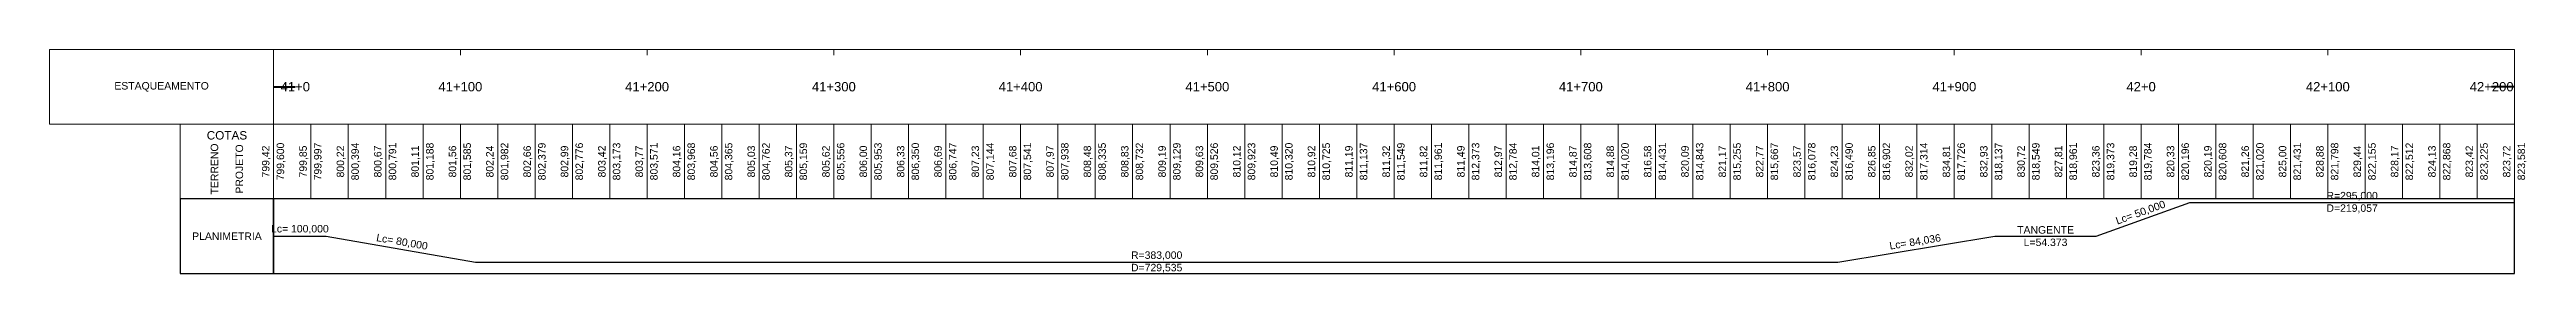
# Model space of a CAD drawing. Header units: metres. Extents: x 303118 to 359298, y 7408194 to 7460879.
# Drawn here: x 355004 to 356330, y 7420047 to 7420167 of the extents above; entities that cross this region are included whole.
import ezdxf

# ---------------------------------------------------------------- set-up
doc = ezdxf.new("R2010")
doc.units = ezdxf.units.M
doc.header["$LTSCALE"] = 10
for name, color, linetype, lineweight in [('F-VT-CAIXA', 4, 'Continuous', 0), ('F-VT-COTAS', 2, 'Continuous', 0), ('F-VT-ESTACA', 4, 'Continuous', 0), ('F-VT-MALHA-MJR', 8, 'Continuous', 0), ('F-VT-PLANIMETRIA', 3, 'Continuous', 0)]:
    doc.layers.add(name, color=color, linetype=linetype, lineweight=lineweight)
doc.layers.add('U-VT-PERFIL', color=4, linetype='Continuous')
doc.styles.add('Arial', font='arial.ttf')
doc.styles.add('DIM', font='arial.ttf', dxfattribs={"width": 0.8})
doc.styles.add('R80', font='arial.ttf')
doc.dimstyles.new('U-1_2000', dxfattribs={"dimscale": 2, "dimtxt": 1.5, "dimasz": 0.75, "dimexe": 0.75, "dimexo": 0.75, "dimgap": 0.25, "dimtad": 1, "dimzin": 4, "dimtxsty": 'DIM', "dimblk": 'ARCHTICK', "dimcen": 0.7, "dimdle": 0.75, "dimclrd": 256, "dimclre": 256, "dimclrt": 256, "dimaunit": 1, "dimadec": 3, "dimazin": 2, "dimtfac": 1, "dimtofl": 0, "dimtmove": 0, "dimatfit": 3, "dimldrblk": 'CLOSEDBLANK', "dimfxl": 0, "dimtolj": 1, "dimtzin": 0, "dimlwd": -1, "dimlwe": -1, "dimarcsym": 0})

msp = doc.modelspace()

# ---------------------------------------------------------------- texts
at = {"layer": 'F-VT-COTAS', "color": 2, "linetype": 'Continuous', "lineweight": 0, "char_height": 4, "rotation": 90, "style": 'R80'}
for s, insert, attachment_point in [('{\\C1;799,42}', (355122.456, 7420106.777), 8), ('{\\C3;799,600}', (355127.956, 7420106.777), 5), ('{\\C1;799,85}', (355142.456, 7420106.777), 8), ('{\\C3;799,997}', (355147.956, 7420106.777), 5), ('{\\C1;800,22}', (355162.456, 7420106.777), 8), ('{\\C3;800,394}', (355167.956, 7420106.777), 5), ('{\\C1;800,67}', (355182.456, 7420106.777), 8), ('{\\C3;800,791}', (355187.956, 7420106.777), 5), ('{\\C1;801,11}', (355202.456, 7420106.777), 8), ('{\\C3;801,188}', (355207.956, 7420106.777), 5), ('{\\C1;801,56}', (355222.456, 7420106.777), 8), ('{\\C3;801,585}', (355227.956, 7420106.777), 5), ('{\\C1;802,24}', (355242.456, 7420106.777), 8), ('{\\C3;801,982}', (355247.956, 7420106.777), 5), ('{\\C1;802,66}', (355262.456, 7420106.777), 8), ('{\\C3;802,379}', (355267.956, 7420106.777), 5), ('{\\C1;802,99}', (355282.456, 7420106.777), 8), ('{\\C3;802,776}', (355287.956, 7420106.777), 5), ('{\\C1;803,42}', (355302.456, 7420106.777), 8), ('{\\C3;803,173}', (355307.956, 7420106.777), 5), ('{\\C1;803,77}', (355322.456, 7420106.777), 8), ('{\\C3;803,571}', (355327.956, 7420106.777), 5), ('{\\C1;804,16}', (355342.456, 7420106.777), 8), ('{\\C3;803,968}', (355347.956, 7420106.777), 5), ('{\\C1;804,56}', (355362.456, 7420106.777), 8), ('{\\C3;804,365}', (355367.956, 7420106.777), 5), ('{\\C1;805,03}', (355382.456, 7420106.777), 8), ('{\\C3;804,762}', (355387.956, 7420106.777), 5), ('{\\C1;805,37}', (355402.456, 7420106.777), 8), ('{\\C3;805,159}', (355407.956, 7420106.777), 5), ('{\\C1;805,62}', (355422.456, 7420106.777), 8), ('{\\C3;805,556}', (355427.956, 7420106.777), 5), ('{\\C1;806,00}', (355442.456, 7420106.777), 8), ('{\\C3;805,953}', (355447.956, 7420106.777), 5), ('{\\C1;806,33}', (355462.456, 7420106.777), 8), ('{\\C3;806,350}', (355467.956, 7420106.777), 5), ('{\\C1;806,69}', (355482.456, 7420106.777), 8), ('{\\C3;806,747}', (355487.956, 7420106.777), 5), ('{\\C1;807,23}', (355502.456, 7420106.777), 8), ('{\\C3;807,144}', (355507.956, 7420106.777), 5), ('{\\C1;807,68}', (355522.456, 7420106.777), 8), ('{\\C3;807,541}', (355527.956, 7420106.777), 5), ('{\\C1;807,97}', (355542.456, 7420106.777), 8), ('{\\C3;807,938}', (355547.956, 7420106.777), 5), ('{\\C1;808,48}', (355562.456, 7420106.777), 8), ('{\\C3;808,335}', (355567.956, 7420106.777), 5), ('{\\C1;808,83}', (355582.456, 7420106.777), 8), ('{\\C3;808,732}', (355587.956, 7420106.777), 5), ('{\\C1;809,19}', (355602.456, 7420106.777), 8), ('{\\C3;809,129}', (355607.956, 7420106.777), 5), ('{\\C1;809,63}', (355622.456, 7420106.777), 8), ('{\\C3;809,526}', (355627.956, 7420106.777), 5), ('{\\C1;810,12}', (355642.456, 7420106.777), 8), ('{\\C3;809,923}', (355647.956, 7420106.777), 5), ('{\\C1;810,49}', (355662.456, 7420106.777), 8), ('{\\C3;810,320}', (355667.956, 7420106.777), 5), ('{\\C1;810,92}', (355682.456, 7420106.777), 8), ('{\\C3;810,725}', (355687.956, 7420106.777), 5), ('{\\C1;811,19}', (355702.456, 7420106.777), 8), ('{\\C3;811,137}', (355707.956, 7420106.777), 5), ('{\\C1;811,32}', (355722.456, 7420106.777), 8), ('{\\C3;811,549}', (355727.956, 7420106.777), 5), ('{\\C1;811,82}', (355742.456, 7420106.777), 8), ('{\\C3;811,961}', (355747.956, 7420106.777), 5), ('{\\C1;811,49}', (355762.456, 7420106.777), 8), ('{\\C3;812,373}', (355767.956, 7420106.777), 5), ('{\\C1;812,97}', (355782.456, 7420106.777), 8), ('{\\C3;812,784}', (355787.956, 7420106.777), 5), ('{\\C1;814,01}', (355802.456, 7420106.777), 8), ('{\\C3;813,196}', (355807.956, 7420106.777), 5), ('{\\C1;814,87}', (355822.456, 7420106.777), 8), ('{\\C3;813,608}', (355827.956, 7420106.777), 5), ('{\\C1;814,88}', (355842.456, 7420106.777), 8), ('{\\C3;814,020}', (355847.956, 7420106.777), 5), ('{\\C1;816,58}', (355862.456, 7420106.777), 8), ('{\\C3;814,431}', (355867.956, 7420106.777), 5), ('{\\C1;820,09}', (355882.456, 7420106.777), 8), ('{\\C3;814,843}', (355887.956, 7420106.777), 5), ('{\\C1;821,17}', (355902.456, 7420106.777), 8), ('{\\C3;815,255}', (355907.956, 7420106.777), 5), ('{\\C1;822,77}', (355922.456, 7420106.777), 8), ('{\\C3;815,667}', (355927.956, 7420106.777), 5), ('{\\C1;823,57}', (355942.456, 7420106.777), 8), ('{\\C3;816,078}', (355947.956, 7420106.777), 5), ('{\\C1;824,23}', (355962.456, 7420106.777), 8), ('{\\C3;816,490}', (355967.956, 7420106.777), 5), ('{\\C1;826,85}', (355982.456, 7420106.777), 8), ('{\\C3;816,902}', (355987.956, 7420106.777), 5), ('{\\C1;832,02}', (356002.456, 7420106.777), 8), ('{\\C3;817,314}', (356007.956, 7420106.777), 5), ('{\\C1;834,81}', (356022.456, 7420106.777), 8), ('{\\C3;817,726}', (356027.956, 7420106.777), 5), ('{\\C1;832,93}', (356042.456, 7420106.777), 8), ('{\\C3;818,137}', (356047.956, 7420106.777), 5), ('{\\C1;830,72}', (356062.456, 7420106.777), 8), ('{\\C3;818,549}', (356067.956, 7420106.777), 5), ('{\\C1;827,81}', (356082.456, 7420106.777), 8), ('{\\C3;818,961}', (356087.956, 7420106.777), 5), ('{\\C1;823,36}', (356102.456, 7420106.777), 8), ('{\\C3;819,373}', (356107.956, 7420106.777), 5), ('{\\C1;819,28}', (356122.456, 7420106.777), 8), ('{\\C3;819,784}', (356127.956, 7420106.777), 5), ('{\\C1;820,33}', (356142.456, 7420106.777), 8), ('{\\C3;820,196}', (356147.956, 7420106.777), 5), ('{\\C1;820,19}', (356162.456, 7420106.777), 8), ('{\\C3;820,608}', (356167.956, 7420106.777), 5), ('{\\C1;821,26}', (356182.456, 7420106.777), 8), ('{\\C3;821,020}', (356187.956, 7420106.777), 5), ('{\\C1;825,00}', (356202.456, 7420106.777), 8), ('{\\C3;821,431}', (356207.956, 7420106.777), 5), ('{\\C1;828,88}', (356222.456, 7420106.777), 8), ('{\\C3;821,798}', (356227.956, 7420106.777), 5), ('{\\C1;829,44}', (356242.456, 7420106.777), 8), ('{\\C3;822,155}', (356247.956, 7420106.777), 5), ('{\\C1;828,17}', (356262.456, 7420106.777), 8), ('{\\C3;822,512}', (356267.956, 7420106.777), 5), ('{\\C1;824,13}', (356282.456, 7420106.777), 8), ('{\\C3;822,868}', (356287.956, 7420106.777), 5), ('{\\C1;823,42}', (356302.456, 7420106.777), 8), ('{\\C3;823,225}', (356307.956, 7420106.777), 5), ('{\\C1;823,72}', (356322.456, 7420106.777), 8), ('{\\C3;823,581}', (356327.956, 7420106.777), 5)]:
    msp.add_mtext(s, dxfattribs=dict(at, insert=insert, attachment_point=attachment_point))
at = {"layer": 'F-VT-ESTACA', "color": 4, "linetype": 'Continuous', "lineweight": 0, "char_height": 5, "attachment_point": 8, "style": 'R80'}
for s, insert in [('41+0', (355135.566, 7420144.277)), ('41+100', (355223.956, 7420144.277)), ('41+200', (355323.956, 7420144.277)), ('41+300', (355423.956, 7420144.277)), ('41+400', (355523.956, 7420144.277)), ('41+500', (355623.956, 7420144.277)), ('41+600', (355723.956, 7420144.277)), ('41+700', (355823.956, 7420144.277)), ('41+800', (355923.956, 7420144.277)), ('41+900', (356023.956, 7420144.277)), ('42+0', (356123.956, 7420144.277)), ('42+100', (356223.956, 7420144.277)), ('42+200', (356311.692, 7420144.277))]:
    msp.add_mtext(s, dxfattribs=dict(at, insert=insert))
at = {"layer": 'F-VT-PLANIMETRIA', "color": 2, "linetype": 'Continuous', "lineweight": 0, "char_height": 4, "attachment_point": 8, "style": 'R80'}
for s, insert, rotation in [('Lc= 50,000', (356124.574, 7420076.953), 19.798876), ('Lc= 80,000', (355192.267, 7420061.077), 350.16813), ('Lc= 84,036', (356003.403, 7420061.078), 9.368301)]:
    msp.add_mtext(s, dxfattribs=dict(at, insert=insert, rotation=rotation))
at = {"layer": 'F-VT-PLANIMETRIA', "color": 2, "linetype": 'Continuous', "lineweight": 0, "char_height": 4, "style": 'R80'}
for s, insert, attachment_point in [('R=295,000\\PD=219,057', (356236.976, 7420084.777), 5), ('Lc= 100,000', (355138.005, 7420068.027), 8), ('TANGENTE\\PL=54.373', (356072.811, 7420066.777), 5), ('R=383,000\\PD=729,535', (355596.821, 7420052.913), 5)]:
    msp.add_mtext(s, dxfattribs=dict(at, insert=insert, attachment_point=attachment_point))
at = {"layer": 'U-VT-PERFIL', "color": 4, "linetype": 'Continuous', "lineweight": -3, "attachment_point": 5, "style": 'Arial'}
for s, insert, char_height in [('{\\C4;ESTAQUEAMENTO}', (355063.956, 7420146.777), 4), ('{\\C4;COTAS}', (355098.956, 7420120.777), 4.5), ('{\\fArial|b0|i0|c0|p34;\\C4;PLANIMETRIA}', (355098.956, 7420066.777), 4)]:
    msp.add_mtext(s, dxfattribs=dict(at, insert=insert, char_height=char_height))
at = {"layer": 'U-VT-PERFIL', "color": 4, "linetype": 'Continuous', "lineweight": -3, "insert": (355098.956, 7420102.777), "char_height": 4, "attachment_point": 5, "rotation": 90, "style": 'Arial'}
msp.add_mtext('{\\C1;TERRENO\\C3;\\P\\PPROJETO}', dxfattribs=at)

# ---------------------------------------------------------------- linework, layer by layer
at = {"layer": 'F-VT-CAIXA', "color": 4, "linetype": 'Continuous', "lineweight": 0}
for points in [[(355123.956, 7420126.777), (355123.956, 7420166.777), (355003.956, 7420166.777), (355003.956, 7420126.777)], [(355123.956, 7420126.777), (356323.956, 7420126.777), (356323.956, 7420166.777), (355123.956, 7420166.777)], [(355123.956, 7420086.777), (355123.956, 7420126.777), (355073.956, 7420126.777), (355073.956, 7420086.777)], [(355123.956, 7420086.777), (356323.956, 7420086.777), (356323.956, 7420126.777), (355123.956, 7420126.777)]]:
    msp.add_3dface(points, dxfattribs=at)
at = {"layer": 'F-VT-CAIXA', "color": 4, "linetype": 'Continuous', "lineweight": -3}
for points in [[(355123.956, 7420046.777), (355123.956, 7420086.777), (355073.956, 7420086.777), (355073.956, 7420046.777)], [(355123.956, 7420046.777), (356323.956, 7420046.777), (356323.956, 7420086.777), (355123.956, 7420086.777)]]:
    msp.add_3dface(points, dxfattribs=at)
at = {"layer": 'F-VT-COTAS', "color": 2, "linetype": 'Continuous', "lineweight": 0}
for p, q in [((355123.956, 7420086.777), (355123.956, 7420126.777)), ((355143.956, 7420086.777), (355143.956, 7420126.777)), ((355163.956, 7420086.777), (355163.956, 7420126.777)), ((355183.956, 7420086.777), (355183.956, 7420126.777)), ((355203.956, 7420086.777), (355203.956, 7420126.777)), ((355223.956, 7420086.777), (355223.956, 7420126.777)), ((355243.956, 7420086.777), (355243.956, 7420126.777)), ((355263.956, 7420086.777), (355263.956, 7420126.777)), ((355283.956, 7420086.777), (355283.956, 7420126.777)), ((355303.956, 7420086.777), (355303.956, 7420126.777)), ((355323.956, 7420086.777), (355323.956, 7420126.777)), ((355343.956, 7420086.777), (355343.956, 7420126.777)), ((355363.956, 7420086.777), (355363.956, 7420126.777)), ((355383.956, 7420086.777), (355383.956, 7420126.777)), ((355403.956, 7420086.777), (355403.956, 7420126.777)), ((355423.956, 7420086.777), (355423.956, 7420126.777)), ((355443.956, 7420086.777), (355443.956, 7420126.777)), ((355463.956, 7420086.777), (355463.956, 7420126.777)), ((355483.956, 7420086.777), (355483.956, 7420126.777)), ((355503.956, 7420086.777), (355503.956, 7420126.777)), ((355523.956, 7420086.777), (355523.956, 7420126.777)), ((355543.956, 7420086.777), (355543.956, 7420126.777)), ((355563.956, 7420086.777), (355563.956, 7420126.777)), ((355583.956, 7420086.777), (355583.956, 7420126.777)), ((355603.956, 7420086.777), (355603.956, 7420126.777)), ((355623.956, 7420086.777), (355623.956, 7420126.777)), ((355643.956, 7420086.777), (355643.956, 7420126.777)), ((355663.956, 7420086.777), (355663.956, 7420126.777)), ((355683.956, 7420086.777), (355683.956, 7420126.777)), ((355703.956, 7420086.777), (355703.956, 7420126.777)), ((355723.956, 7420086.777), (355723.956, 7420126.777)), ((355743.956, 7420086.777), (355743.956, 7420126.777)), ((355763.956, 7420086.777), (355763.956, 7420126.777)), ((355783.956, 7420086.777), (355783.956, 7420126.777)), ((355803.956, 7420086.777), (355803.956, 7420126.777)), ((355823.956, 7420086.777), (355823.956, 7420126.777)), ((355843.956, 7420086.777), (355843.956, 7420126.777)), ((355863.956, 7420086.777), (355863.956, 7420126.777)), ((355883.956, 7420086.777), (355883.956, 7420126.777)), ((355903.956, 7420086.777), (355903.956, 7420126.777)), ((355923.956, 7420086.777), (355923.956, 7420126.777)), ((355943.956, 7420086.777), (355943.956, 7420126.777)), ((355963.956, 7420086.777), (355963.956, 7420126.777)), ((355983.956, 7420086.777), (355983.956, 7420126.777)), ((356003.956, 7420086.777), (356003.956, 7420126.777)), ((356023.956, 7420086.777), (356023.956, 7420126.777)), ((356043.956, 7420086.777), (356043.956, 7420126.777)), ((356063.956, 7420086.777), (356063.956, 7420126.777)), ((356083.956, 7420086.777), (356083.956, 7420126.777)), ((356103.956, 7420086.777), (356103.956, 7420126.777)), ((356123.956, 7420086.777), (356123.956, 7420126.777)), ((356143.956, 7420086.777), (356143.956, 7420126.777)), ((356163.956, 7420086.777), (356163.956, 7420126.777)), ((356183.956, 7420086.777), (356183.956, 7420126.777)), ((356203.956, 7420086.777), (356203.956, 7420126.777)), ((356223.956, 7420086.777), (356223.956, 7420126.777)), ((356243.956, 7420086.777), (356243.956, 7420126.777)), ((356263.956, 7420086.777), (356263.956, 7420126.777)), ((356283.956, 7420086.777), (356283.956, 7420126.777)), ((356303.956, 7420086.777), (356303.956, 7420126.777)), ((356323.956, 7420086.777), (356323.956, 7420126.777))]:
    msp.add_line(p, q, dxfattribs=at)
at = {"layer": 'F-VT-ESTACA', "color": 2, "linetype": 'Continuous', "lineweight": 0}
for p, q in [((355123.956, 7420166.777), (355123.956, 7420163.777)), ((355223.956, 7420166.777), (355223.956, 7420163.777)), ((355323.956, 7420166.777), (355323.956, 7420163.777)), ((355423.956, 7420166.777), (355423.956, 7420163.777)), ((355523.956, 7420166.777), (355523.956, 7420163.777)), ((355623.956, 7420166.777), (355623.956, 7420163.777)), ((355723.956, 7420166.777), (355723.956, 7420163.777)), ((355823.956, 7420166.777), (355823.956, 7420163.777)), ((355923.956, 7420166.777), (355923.956, 7420163.777)), ((356023.956, 7420166.777), (356023.956, 7420163.777)), ((356123.956, 7420166.777), (356123.956, 7420163.777)), ((356223.956, 7420166.777), (356223.956, 7420163.777)), ((356323.956, 7420166.777), (356323.956, 7420163.777))]:
    msp.add_line(p, q, dxfattribs=at)
at = {"layer": 'F-VT-MALHA-MJR', "color": 8, "linetype": 'Continuous', "lineweight": 0}
msp.add_line((355123.956, 7420166.777), (356323.956, 7420166.777), dxfattribs=at)
at = {"layer": 'F-VT-PLANIMETRIA', "color": 3, "linetype": 'Continuous', "lineweight": -3}
for p, q in [((356099.997, 7420066.777), (356149.997, 7420084.777)), ((356149.997, 7420084.777), (356323.956, 7420084.777)), ((355123.956, 7420066.777), (355152.053, 7420066.777)), ((355152.053, 7420066.777), (355232.053, 7420052.913)), ((355961.589, 7420052.913), (356045.624, 7420066.777)), ((356045.624, 7420066.777), (356099.997, 7420066.777)), ((355232.053, 7420052.913), (355961.589, 7420052.913))]:
    msp.add_line(p, q, dxfattribs=at)

msp.set_redraw_order([(e.dxf.handle, doc.entitydb.next_handle()) for e in msp.query("TEXT MTEXT ATTDEF DIMENSION ARC_DIMENSION")])  # texts and dimensions are drawn at this point

# ---------------------------------------------------------------- leaders
at = {"layer": 'F-VT-ESTACA', "color": 4, "linetype": 'Continuous', "lineweight": 0}
for points in [[(355123.956, 7420146.777), (355132.566, 7420146.777), (355135.566, 7420146.777)], [(356323.956, 7420146.777), (356314.692, 7420146.777), (356311.692, 7420146.777)]]:
    msp.add_leader(points, dimstyle='U-1_2000', override={"dimscale": 1, "dimasz": 3, "dimclrd": 256, "dimldrblk": 'None', "dimlwd": 65535}, dxfattribs=at)

doc.saveas('drawing.dxf')
